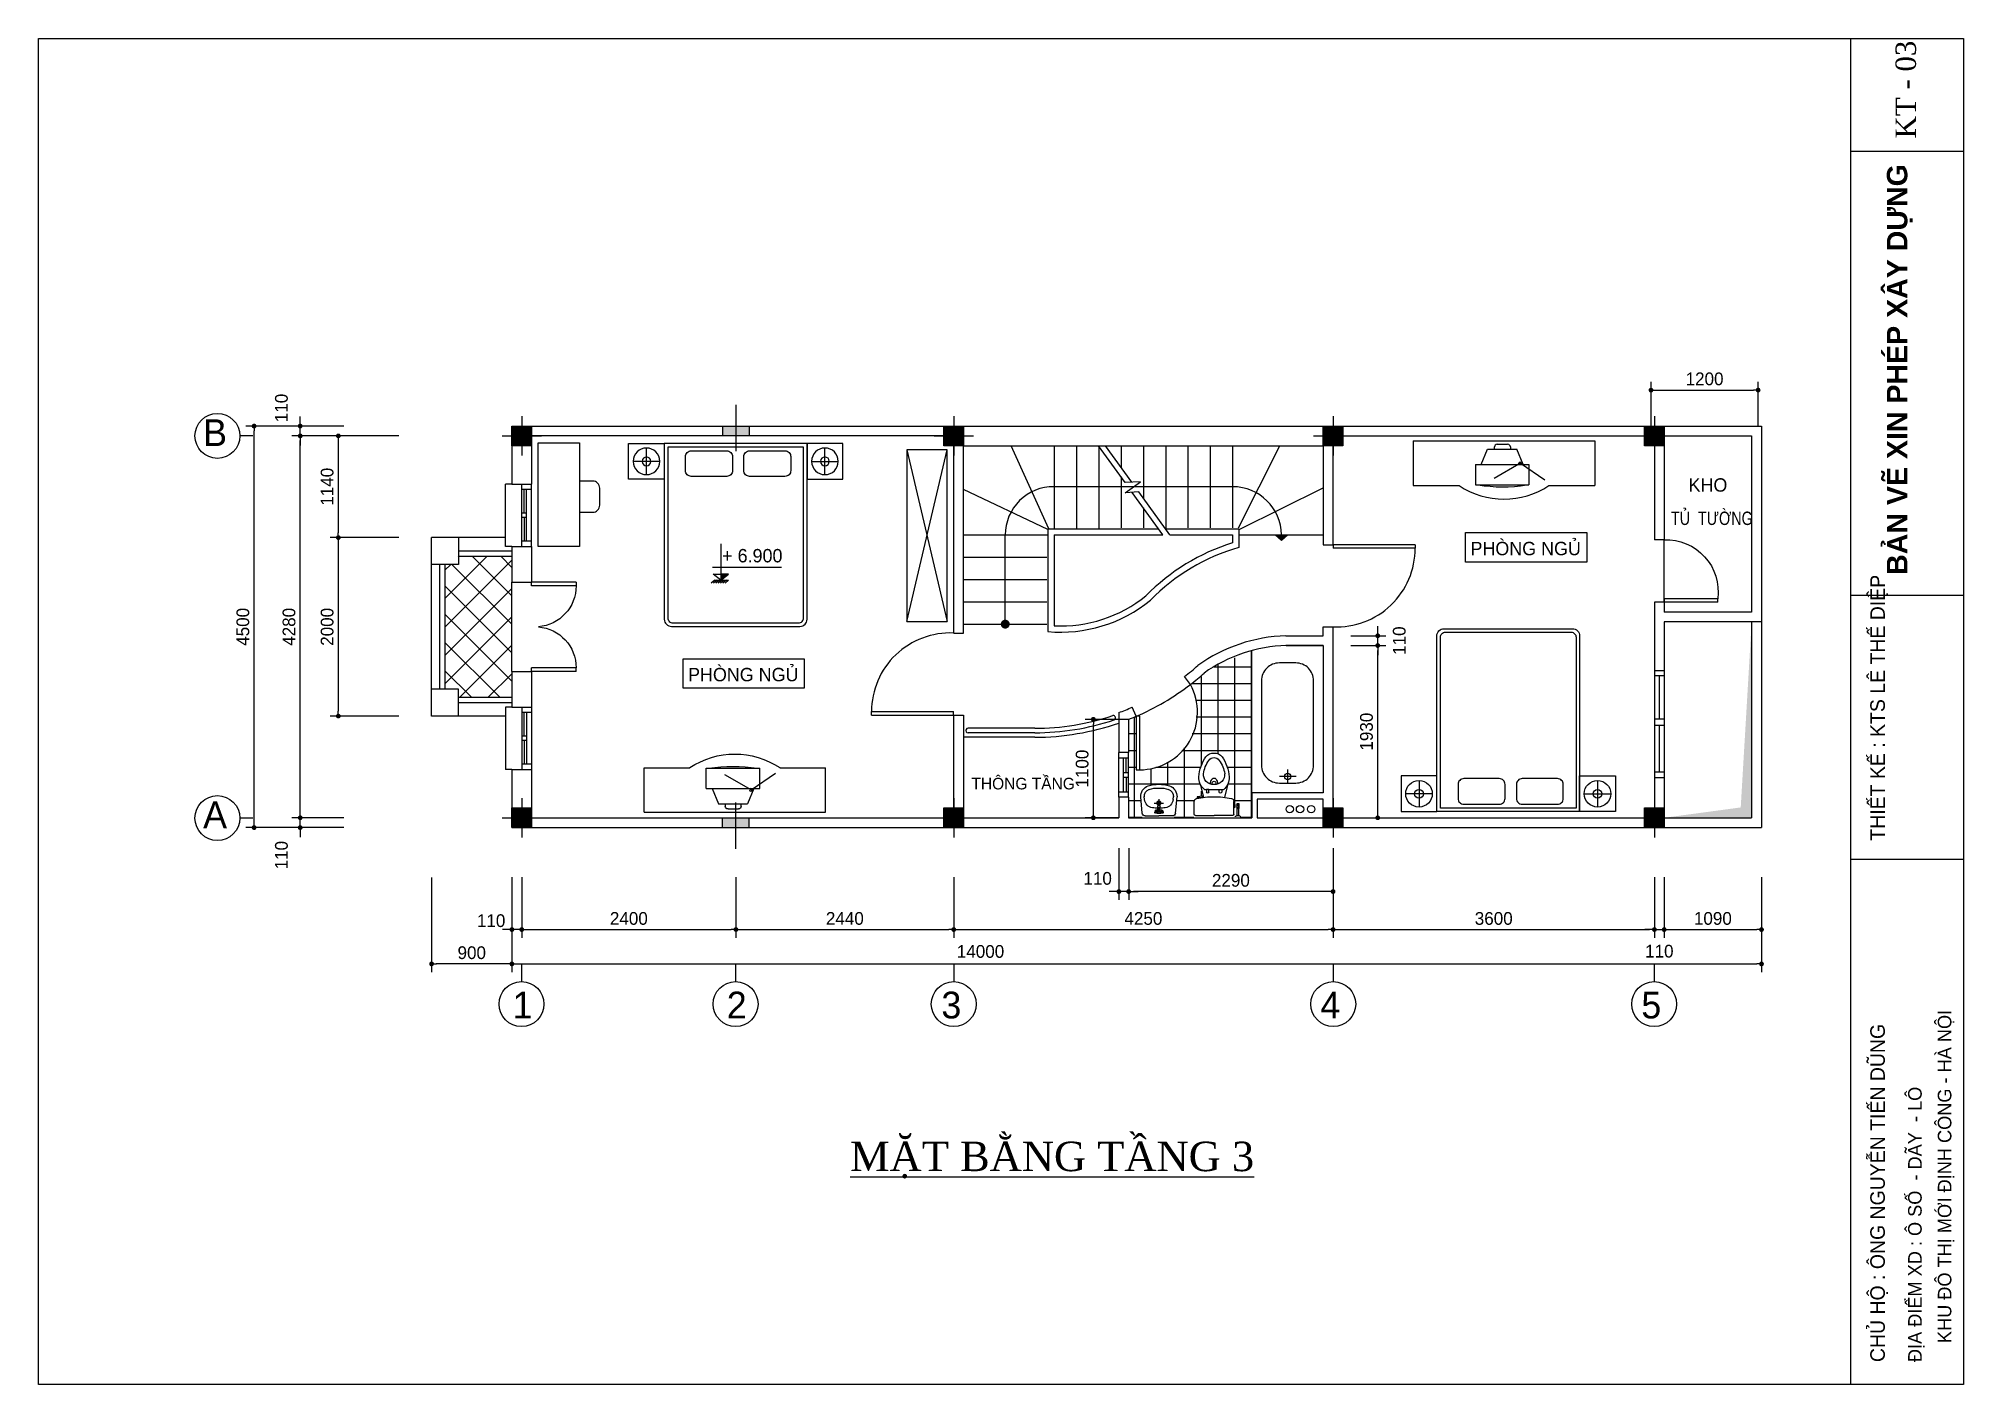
# Model space of a CAD drawing. Extents: x -13783 to 50918, y -8879 to 37156.
# Drawn here: x 7784 to 29351, y 6206 to 21290 of the extents above; entities that cross this region are included whole.
import ezdxf

# ---------------------------------------------------------------- set-up
doc = ezdxf.new("R2010")
doc.units = 0
doc.header["$LTSCALE"] = 600
doc.header["$MEASUREMENT"] = 0
doc.layers.get('0').update_dxf_attribs({"linetype": 'CONTINUOUS'})
doc.layers.get('Defpoints').update_dxf_attribs({"linetype": 'CONTINUOUS'})
for name, color, linetype in [('1', 1, 'CONTINUOUS'), ('3', 33, 'CONTINUOUS'), ('4', 4, 'CONTINUOUS'), ('9', 54, 'CONTINUOUS'), ('CAT', 7, 'CONTINUOUS'), ('COT', 2, 'CONTINUOUS'), ('D', 4, 'CONTINUOUS'), ('S', 53, 'CONTINUOUS'), ('THAY', 4, 'CONTINUOUS'), ('TUONG', 21, 'CONTINUOUS')]:
    doc.layers.add(name, color=color, linetype=linetype)
doc.styles.add('3', font='VHAVAN.ttf')
doc.styles.add('MATBANG-350', font='VHTIME.ttf', dxfattribs={"height": 350})
doc.styles.get("Standard").update_dxf_attribs({"font": 'VHARIAL.ttf'})
doc.styles.add('TT', font='VHAVAN.ttf')
doc.dimstyles.new('MB051', dxfattribs={"dimscale": 0.51, "dimtxt": 280, "dimasz": 105, "dimexe": 180, "dimexo": 0, "dimgap": 100, "dimtad": 1, "dimdec": 0, "dimzin": 0, "dimdsep": 46, "dimtxsty": 'TT', "dimblk1": 'DOT', "dimblk2": 'DOT', "dimsah": 1, "dimcen": 100, "dimdle": 60, "dimclrd": 251, "dimclre": 251, "dimclrt": 4, "dimadec": 0, "dimazin": 0, "dimtfac": 1, "dimtdec": 1, "dimtofl": 0, "dimtmove": 2, "dimatfit": 3, "dimldrblk": 'DOT', "dimfxl": 0, "dimtolj": 1, "dimtzin": 0, "dimarcsym": 0})

msp = doc.modelspace()

# ---------------------------------------------------------------- texts
at = {"color": 4, "style": 'MATBANG-350'}
msp.add_text('kt - 03', height=229.02, rotation=90, dxfattribs=at).set_placement((28818.4, 20170.7))
at = {"layer": '1', "color": 4, "style": '3'}
for s, height, p in [('thiÕt kÕ : kts lª thÕ diÖp', 162.988, (28469.8, 12300.4)), ('khu ®« thÞ míi ®Þnh c«ng - hµ néi', 152.123, (29215.1, 6669.9)), ('chñ hé : «ng nguyÔn tiÕn dòng', 162.988, (28469.8, 6457)), ('®Þa ®iÓm xd : « sè  - d·y  - l« ', 152.123, (28882.5, 6457))]:
    msp.add_text(s, height=height, rotation=90, dxfattribs=at).set_placement(p)
at = {"layer": '1', "color": 2, "insert": (16876.3, 8927.2), "char_height": 330, "attachment_point": 1}
msp.add_mtext('\\f.VnTimeH|b0|i0|c0|p34;\\LmÆt b»ng tÇng 3', dxfattribs=at)
at = {"layer": '9', "color": 4, "style": 'TT'}
for s, height, p in [('kho', 150, (26270.7, 16211.8)), ('+ 6.900', 150, (15444.2, 15419.4)), ('phßng ngñ', 150, (23827.2, 15499.4)), ('phßng ngñ', 150, (15061.3, 14086.7)), ('th«ng tÇng', 130, (18236, 12874.8))]:
    msp.add_text(s, height=height, dxfattribs=at).set_placement(p)
at = {"layer": '9', "color": 4, "style": 'TT', "width": 0.8}
msp.add_text('tñ  t\xadêng ', height=150, dxfattribs=at).set_placement((26073.5, 15838.1))
at = {"layer": '9', "color": 2, "style": 'TT'}
for s, p in [('1', (13096.3, 10308.3)), ('2', (15495.1, 10308.3)), ('3', (17899.8, 10308.3)), ('4', (22145.3, 10308.3)), ('5', (25741.6, 10308.3))]:
    msp.add_text(s, height=300, dxfattribs=at).set_placement(p)
at = {"layer": '9', "color": 2, "char_height": 300, "width": 149.66, "attachment_point": 1, "style": 'TT'}
for s, insert in [('b', (9628.4, 17022.7)), ('a', (9628.4, 12739.7))]:
    msp.add_mtext(s, dxfattribs=dict(at, insert=insert))
at = {"layer": 'TUONG', "color": 7, "insert": (28492.7, 17580.6), "char_height": 229.019, "attachment_point": 2, "rotation": 90, "style": 'MATBANG-350'}
msp.add_mtext('\\f.VnArialH|b1|i0|c0|p34;\\C4;b¶n vÏ xin phÐp x©y dùng', dxfattribs=at)

# ---------------------------------------------------------------- blocks, each defined once
blk = doc.blocks.new('_DOT')
at = {"color": 0, "linetype": 'ByBlock'}
blk.add_line((-0.5, 0), (-1, 0), dxfattribs=at)
at = {"color": 0, "linetype": 'ByBlock', "const_width": 0.5}
blk.add_lwpolyline([(-0.25, 0, 1), (0.25, 0, 1)], format="xyb", close=True, dxfattribs=at)
blk = doc.blocks.new('*D31')
at = {"color": 251, "linetype": 'ByBlock'}
for p, q in [((22288, 11890), (22288, 11212)), ((25888, 11890), (25888, 11212)), ((22341, 11304), (25834, 11304))]:
    blk.add_line(p, q, dxfattribs=at)
at = {"layer": 'Defpoints', "color": 0, "linetype": 'ByBlock'}
for p in [(22288, 11890), (25888, 11890), (25888, 11304)]:
    blk.add_point(p, dxfattribs=at)
at = {"color": 251, "linetype": 'ByBlock', "xscale": 53.55, "yscale": 53.55, "zscale": 53.55, "rotation": 180}
blk.add_blockref('_DOT', (22288, 11304), dxfattribs=at)
at = {"color": 251, "linetype": 'ByBlock', "xscale": 53.55, "yscale": 53.55, "zscale": 53.55}
blk.add_blockref('_DOT', (25888, 11304), dxfattribs=at)
at = {"color": 4, "linetype": 'ByBlock', "insert": (24088, 11428), "char_height": 142.8, "attachment_point": 5, "style": 'TT'}
blk.add_mtext('\\A1;3600', dxfattribs=at)
blk = doc.blocks.new('*D30')
at = {"color": 251, "linetype": 'ByBlock'}
for p, q in [((13088, 11890), (13088, 10827)), ((27088, 11890), (27088, 10827)), ((13141, 10919), (27034, 10919))]:
    blk.add_line(p, q, dxfattribs=at)
at = {"layer": 'Defpoints', "color": 0, "linetype": 'ByBlock'}
for p in [(13088, 11890), (27088, 11890), (27088, 10919)]:
    blk.add_point(p, dxfattribs=at)
at = {"color": 251, "linetype": 'ByBlock', "xscale": 53.55, "yscale": 53.55, "zscale": 53.55, "rotation": 180}
blk.add_blockref('_DOT', (13088, 10919), dxfattribs=at)
at = {"color": 251, "linetype": 'ByBlock', "xscale": 53.55, "yscale": 53.55, "zscale": 53.55}
blk.add_blockref('_DOT', (27088, 10919), dxfattribs=at)
at = {"color": 4, "linetype": 'ByBlock', "insert": (18338, 11058), "char_height": 142.8, "attachment_point": 5, "style": 'TT'}
blk.add_mtext('\\A1;14000', dxfattribs=at)
blk = doc.blocks.new('D92')
at = {"layer": 'D', "color": 4}
for p, q in [((0, 920), (0, 0)), ((0, 920), (40, 920)), ((40, 920), (40, 0)), ((0, 0), (40, 0))]:
    blk.add_line(p, q, dxfattribs=at)
at = {"layer": 'D', "color": 1}
blk.add_arc((40, 39), 881, 357.4539, 90, dxfattribs=at)
blk = doc.blocks.new('*D32')
at = {"color": 251, "linetype": 'ByBlock'}
for p, q in [((15598, 11890), (15598, 11212)), ((18038, 11890), (18038, 11212)), ((15651, 11304), (17984, 11304))]:
    blk.add_line(p, q, dxfattribs=at)
at = {"layer": 'Defpoints', "color": 0, "linetype": 'ByBlock'}
for p in [(15598, 11890), (18038, 11890), (18038, 11304)]:
    blk.add_point(p, dxfattribs=at)
at = {"color": 251, "linetype": 'ByBlock', "xscale": 53.55, "yscale": 53.55, "zscale": 53.55, "rotation": 180}
blk.add_blockref('_DOT', (15598, 11304), dxfattribs=at)
at = {"color": 251, "linetype": 'ByBlock', "xscale": 53.55, "yscale": 53.55, "zscale": 53.55}
blk.add_blockref('_DOT', (18038, 11304), dxfattribs=at)
at = {"color": 4, "linetype": 'ByBlock', "insert": (16818, 11428), "char_height": 142.8, "attachment_point": 5, "style": 'TT'}
blk.add_mtext('\\A1;2440', dxfattribs=at)
blk = doc.blocks.new('D10')
at = {"layer": 'D', "color": 4}
for p, q in [((-500, 1000), (0, 1000)), ((-500, 1000), (-500, 960)), ((-500, 960), (0, 960)), ((0, 960), (0, 1000)), ((-500, 40), (0, 40)), ((-500, 0), (-500, 40)), ((-500, 0), (0, 0)), ((0, 0), (0, 40))]:
    blk.add_line(p, q, dxfattribs=at)
for points in [[(0, 960), (0, 1000)], [(0, 0), (0, 40)]]:
    blk.add_lwpolyline(points, dxfattribs=at)
at = {"layer": 'D', "color": 1}
for centre, start, end in [((-38.4, 960), 180, 265.22811), ((-38.4, 40), 94.77189, 180)]:
    blk.add_arc(centre, 461.6, start, end, dxfattribs=at)
blk = doc.blocks.new('*D33')
at = {"color": 251, "linetype": 'ByBlock'}
for p, q in [((13198, 11890), (13198, 11212)), ((15598, 11890), (15598, 11212)), ((13251, 11304), (15544, 11304))]:
    blk.add_line(p, q, dxfattribs=at)
at = {"layer": 'Defpoints', "color": 0, "linetype": 'ByBlock'}
for p in [(13198, 11890), (15598, 11890), (15598, 11304)]:
    blk.add_point(p, dxfattribs=at)
at = {"color": 251, "linetype": 'ByBlock', "xscale": 53.55, "yscale": 53.55, "zscale": 53.55, "rotation": 180}
blk.add_blockref('_DOT', (13198, 11304), dxfattribs=at)
at = {"color": 251, "linetype": 'ByBlock', "xscale": 53.55, "yscale": 53.55, "zscale": 53.55}
blk.add_blockref('_DOT', (15598, 11304), dxfattribs=at)
at = {"color": 4, "linetype": 'ByBlock', "insert": (14398, 11428), "char_height": 142.8, "attachment_point": 5, "style": 'TT'}
blk.add_mtext('\\A1;2400', dxfattribs=at)
blk = doc.blocks.new('S700')
at = {"layer": '3'}
for p, q in [((700, 110), (0, 110)), ((700, 0), (0, 0)), ((325, 55), (325, 110)), ((375, 55), (375, 110))]:
    blk.add_line(p, q, dxfattribs=at)
at = {"layer": '3', "linetype": 'Continuous'}
for p, q in [((60, 0), (60, 110)), ((640, 55), (60, 55)), ((640, 0), (640, 110))]:
    blk.add_line(p, q, dxfattribs=at)
at = {"layer": '3', "color": 8, "linetype": 'Continuous'}
for p, q in [((325, 82.5), (60, 82.5)), ((375, 82.5), (640, 82.5))]:
    blk.add_line(p, q, dxfattribs=at)
blk = doc.blocks.new('*D35')
at = {"color": 251, "linetype": 'ByBlock'}
for p, q in [((13088, 11780), (13088, 11212)), ((13198, 11780), (13198, 11212)), ((13034, 11304), (12981, 11304)), ((13198, 11304), (13088, 11304)), ((13251, 11304), (13305, 11304))]:
    blk.add_line(p, q, dxfattribs=at)
at = {"layer": 'Defpoints', "color": 0, "linetype": 'ByBlock'}
for p in [(13088, 11780), (13198, 11780), (13088, 11304)]:
    blk.add_point(p, dxfattribs=at)
at = {"color": 251, "linetype": 'ByBlock', "xscale": 53.55, "yscale": 53.55, "zscale": 53.55}
blk.add_blockref('_DOT', (13088, 11304), dxfattribs=at)
at = {"color": 251, "linetype": 'ByBlock', "xscale": 53.55, "yscale": 53.55, "zscale": 53.55, "rotation": 180}
blk.add_blockref('_DOT', (13198, 11304), dxfattribs=at)
at = {"color": 4, "linetype": 'ByBlock', "insert": (12855, 11403), "char_height": 142.8, "attachment_point": 5, "style": 'TT'}
blk.add_mtext('\\A1;110', dxfattribs=at)
blk = doc.blocks.new('*D36')
at = {"color": 251, "linetype": 'ByBlock'}
for p, q in [((12188, 11888), (12188, 10827)), ((13088, 11888), (13088, 10827)), ((13034, 10919), (12241, 10919))]:
    blk.add_line(p, q, dxfattribs=at)
at = {"layer": 'Defpoints', "color": 0, "linetype": 'ByBlock'}
for p in [(12188, 11888), (13088, 11888), (12188, 10919)]:
    blk.add_point(p, dxfattribs=at)
at = {"color": 251, "linetype": 'ByBlock', "xscale": 53.55, "yscale": 53.55, "zscale": 53.55, "rotation": 180}
blk.add_blockref('_DOT', (12188, 10919), dxfattribs=at)
at = {"color": 251, "linetype": 'ByBlock', "xscale": 53.55, "yscale": 53.55, "zscale": 53.55}
blk.add_blockref('_DOT', (13088, 10919), dxfattribs=at)
at = {"color": 4, "linetype": 'ByBlock', "insert": (12638, 11044), "char_height": 142.8, "attachment_point": 5, "style": 'TT'}
blk.add_mtext('\\A1;900', dxfattribs=at)
blk = doc.blocks.new('COT')
at = {"layer": '1'}
h = blk.add_hatch(color=256, dxfattribs=at)
h.paths.add_polyline_path([(0, 0), (110, 0), (110, 110), (0, 110)])
h.paths.add_polyline_path([(0, 0), (0, 110), (-110, 110), (-110, 0)])
h.paths.add_polyline_path([(0, 0), (-110, 0), (-110, -110), (0, -110)])
h.paths.add_polyline_path([(0, 0), (0, -110), (110, -110), (110, 0)])
for p, q in [((0, -220), (0, 220)), ((-220, 0), (220, 0))]:
    blk.add_line(p, q, dxfattribs=at)
blk.add_lwpolyline([(-110, -110), (110, -110), (110, 110), (-110, 110)], close=True, dxfattribs=at)
blk = doc.blocks.new('TV')
at = {"layer": '1', "color": 44}
for p, q in [((-697, 266), (1337, 266)), ((-697, 266), (-697, -234)), ((244, 228), (361, 228)), ((1337, 266), (1337, -234)), ((0, 0), (600, 0)), ((0, 0), (0, -228)), ((65, 0), (137, 173)), ((137, 173), (463, 173)), ((504, 15), (210, -155)), ((214, 173), (214, 198)), ((391, 198), (391, 173)), ((535, 0), (463, 173)), ((504, 15), (776, -172)), ((600, 0), (600, -228)), ((-697, -234), (-184, -234)), ((0, -228), (600, -228)), ((824, -234), (1337, -234))]:
    blk.add_line(p, q, dxfattribs=at)
blk.add_circle((500, 14), 15.5, dxfattribs=at)
for centre, radius, start, end in [((244, 198), 30, 90, 180), ((361, 198), 30, 0, 90), ((320, 521), 908, 236.2754, 303.7246), ((304, 1505), 1754, 261.0106, 278.7577)]:
    blk.add_arc(centre, radius, start, end, dxfattribs=at)
blk = doc.blocks.new('GUONG2')
at = {"color": 44}
for p, q in [((975, 1877), (975, 2174)), ((826, 2026), (1124, 2026)), ((826, 26), (1124, 26)), ((975, 174), (975, -123))]:
    blk.add_line(p, q, dxfattribs=at)
for points in [[(1175, 1826), (775, 1826), (775, 2226), (1175, 2226)], [(1175, 226), (775, 226), (775, -174), (1175, -174)]]:
    blk.add_lwpolyline(points, close=True, dxfattribs=at)
for points in [[(-795, 1826), (1175, 1826), (1175, 226), (-795, 226, -0.414214), (-875, 306), (-875, 1746, -0.414214)], [(-780, 1786), (1135, 1786), (1135, 266), (-780, 266, -0.414214), (-835, 321), (-835, 1731, -0.414214)], [(806, 1578), (806, 1182, 0.414214), (871, 1117), (1028, 1117, 0.414214), (1093, 1182), (1093, 1578, 0.414214), (1028, 1643), (871, 1643, 0.414214)], [(806, 925), (806, 528, 0.414214), (871, 463), (1028, 463, 0.414214), (1093, 528), (1093, 925, 0.414214), (1028, 990), (871, 990, 0.414214)]]:
    blk.add_lwpolyline(points, format="xyb", close=True, dxfattribs=at)
for centre, radius in [((975, 2026), 149), ((975, 2026), 48.7), ((975, 26), 149), ((975, 26), 48.7)]:
    blk.add_circle(centre, radius, dxfattribs=at)
blk = doc.blocks.new('*D34')
at = {"color": 251, "linetype": 'ByBlock'}
for p, q in [((18038, 11890), (18038, 11212)), ((22288, 11890), (22288, 11212)), ((18091, 11304), (22234, 11304))]:
    blk.add_line(p, q, dxfattribs=at)
at = {"layer": 'Defpoints', "color": 0, "linetype": 'ByBlock'}
for p in [(18038, 11890), (22288, 11890), (22288, 11304)]:
    blk.add_point(p, dxfattribs=at)
at = {"color": 251, "linetype": 'ByBlock', "xscale": 53.55, "yscale": 53.55, "zscale": 53.55, "rotation": 180}
blk.add_blockref('_DOT', (18038, 11304), dxfattribs=at)
at = {"color": 251, "linetype": 'ByBlock', "xscale": 53.55, "yscale": 53.55, "zscale": 53.55}
blk.add_blockref('_DOT', (22288, 11304), dxfattribs=at)
at = {"color": 4, "linetype": 'ByBlock', "insert": (20163, 11428), "char_height": 142.8, "attachment_point": 5, "style": 'TT'}
blk.add_mtext('\\A1;4250', dxfattribs=at)
blk = doc.blocks.new('LAVABO1')
at = {"layer": '1', "color": 4}
for p, q in [((-154, 139), (-154, 0)), ((-154, -139), (-154, 0)), ((-124, 169), (40, 185)), ((13, 145), (44, 148)), ((-124, -169), (40, -185)), ((13, -145), (44, -148))]:
    blk.add_line(p, q, dxfattribs=at)
at = {"layer": '1', "color": 9}
for p, q in [((-99, 38), (-116, 43)), ((-105, 6), (-69, 6)), ((-101, 10), (-52, 13)), ((-94, 32), (-94, 11)), ((18, 0), (-44, 0)), ((-22, -48), (-22, 46)), ((-99, -37), (-116, -42)), ((-105, -6), (-69, -6)), ((-101, -11), (-52, -11)), ((-94, -11), (-94, -31))]:
    blk.add_line(p, q, dxfattribs=at)
for centre, radius in [((-112, 28), 5.92), ((-21, 0), 20.5), ((-21, 0), 9.23), ((-112, -26), 5.92)]:
    blk.add_circle(centre, radius, dxfattribs=at)
at = {"layer": '1', "color": 4}
for centre, radius, start, end in [((-124, 139), 29.9, 90, 180), ((393, 0), 468, 172.0553, 178.57), ((22, 52), 93.5, 95.6718, 172.0553), ((45, 70), 115, 19.6018, 92.554), ((45, 70), 77.6, 19.6018, 92.554), ((-149, 11), 280, 358.0465, 17.937), ((-149, 11), 318, 358.0465, 17.937), ((-149, -11), 318, 342.063, 1.9535), ((-124, -139), 29.9, 180, 270), ((393, 0), 468, 181.3773, 187.9447), ((22, -52), 93.5, 187.9447, 264.3282), ((45, -70), 115, 267.446, 340.3982), ((45, -70), 77.6, 267.446, 340.3982), ((-149, -11), 280, 342.063, 1.9535)]:
    blk.add_arc(centre, radius, start, end, dxfattribs=at)
at = {"layer": '1', "color": 9}
for centre, radius, start, end in [((92, 1), 220, 170.4498, 189.5502), ((-118, 36), 7.48, 73.8628, 170.4498), ((-110, 0), 13.8, 27.3515, 334.5788), ((-105, 0), 6.16, 96.5252, 263.4748), ((-100, 32), 5.99, 0, 73.8628), ((-70, 0), 6.16, 276.5252, 83.4748), ((-57, 1), 12.8, 289.7044, 70.2956), ((-118, -35), 7.48, 189.5502, 286.1372), ((-100, -31), 5.99, 286.1372, 0)]:
    blk.add_arc(centre, radius, start, end, dxfattribs=at)
blk = doc.blocks.new('S500')
at = {"layer": '3'}
for p, q in [((0, 500), (0, 0)), ((110, 500), (110, 0)), ((55, 275), (110, 275)), ((55, 225), (110, 225))]:
    blk.add_line(p, q, dxfattribs=at)
at = {"layer": '3', "linetype": 'Continuous'}
for p, q in [((0, 440), (110, 440)), ((55, 440), (55, 60)), ((0, 60), (110, 60))]:
    blk.add_line(p, q, dxfattribs=at)
at = {"layer": '3', "color": 8, "linetype": 'Continuous'}
for p, q in [((82.5, 275), (82.5, 440)), ((82.5, 225), (82.5, 60))]:
    blk.add_line(p, q, dxfattribs=at)
blk = doc.blocks.new('XIBET1')
at = {"layer": '1', "color": 4}
for p, q in [((-214, 334), (-214, 190)), ((-199, 349), (8, 349)), ((216, 349), (8, 349)), ((230, 334), (230, 190)), ((-146, -4), (-109, 144)), ((162, -4), (125, 144))]:
    blk.add_line(p, q, dxfattribs=at)
at = {"layer": '1'}
for p, q in [((230, 261), (232, 261)), ((232, 221), (230, 221))]:
    blk.add_line(p, q, dxfattribs=at)
at = {"layer": '1', "color": 8}
for p, q in [((238, 255), (238, 227)), ((273, 253), (238, 252)), ((273, 234), (238, 233)), ((247, 362), (247, 364)), ((295, 351), (258, 351)), ((264, 271), (290, 271)), ((264, 253), (264, 271)), ((264, 267), (290, 267)), ((264, 218), (264, 234)), ((290, 222), (264, 222)), ((290, 218), (264, 218)), ((267, 351), (267, 271)), ((287, 351), (287, 271)), ((290, 271), (290, 218)), ((306, 364), (306, 362)), ((-181, 139), (-179, 151)), ((-121, 130), (-181, 139)), ((-179, 151), (-120, 143)), ((-175, 151), (-174, 154)), ((-161, 149), (-160, 151)), ((-158, 136), (-156, 148)), ((-120, 143), (-121, 131)), ((-120, 143), (-121, 130)), ((-78, 60), (-96, 60)), ((-78, 58), (-78, 87)), ((-49, 58), (-78, 58)), ((-49, 87), (-49, 58)), ((65, 60), (-49, 60)), ((65, 87), (65, 58)), ((65, 58), (95, 58)), ((95, 58), (95, 87)), ((112, 60), (95, 60))]:
    blk.add_line(p, q, dxfattribs=at)
at = {"layer": '1', "color": 4}
for centre, radius, start, end in [((-199, 334), 14.6, 90, 180), ((216, 334), 14.6, 0, 90), ((-178, 191), 35.8, 181.8798, 255.4377), ((-8, 996), 858, 257.9368, 271.0702), ((17, -79), 179, 128.8829, 182.1511), ((0, -111), 111, 85.7999, 184.6028), ((24, 996), 858, 268.9298, 282.0632), ((0, -79), 179, 357.8489, 51.1171), ((195, 191), 35.8, 284.5623, 358.1202), ((302, -48), 466, 184.6374, 214.4478), ((211, -78), 324, 187.4042, 216.4205), ((16, -111), 111, 355.3972, 94.2001), ((-194, -78), 324, 323.5795, 352.5958), ((-286, -48), 466, 325.5522, 355.3626), ((-1, -249), 102, 217.3914, 275.0553), ((8, -233), 68.9, 212.4421, 327.5579), ((17, -249), 102, 264.9447, 322.6086)]:
    blk.add_arc(centre, radius, start, end, dxfattribs=at)
at = {"layer": '1', "color": 8}
for centre, radius, start, end in [((232, 255), 6.07, 0, 90), ((232, 227), 6.07, 270, 0), ((258, 362), 10.8, 180, 270), ((273, 244), 13.5, 226.8143, 133.1857), ((273, 244), 9.45, 270, 90), ((295, 362), 10.8, 270, 0), ((-167, 151), 16.7, 227.4685, 296.0137), ((-64, 81), 15.8, 21.291, 158.709), ((80, 81), 15.8, 21.291, 158.709), ((57, -5), 90.4, 180.1343, 219.8111), ((8, -15), 21, 135.8467, 44.1533), ((6, -48), 23.6, 219.8111, 274.9288), ((10, -48), 23.6, 265.0712, 320.1889), ((-41, -5), 90.4, 320.1889, 359.8657)]:
    blk.add_arc(centre, radius, start, end, dxfattribs=at)
blk = doc.blocks.new('SD12')
at = {"layer": 'S'}
for p, q in [((0, 0), (1200, 0)), ((1140, -110), (1140, 0)), ((0, -110), (1200, -110)), ((60, -110), (60, 0)), ((60, -55), (421, -55)), ((60, -55), (546, -55)), ((546, -110), (546, 0)), ((615, -110), (615, 0)), ((615, -55), (1140, -55))]:
    blk.add_line(p, q, dxfattribs=at)
blk = doc.blocks.new('*D38')
at = {"color": 251, "linetype": 'ByBlock'}
for p, q in [((25998, 11890), (25998, 11212)), ((27088, 11890), (27088, 11212)), ((26051, 11304), (27034, 11304))]:
    blk.add_line(p, q, dxfattribs=at)
at = {"layer": 'Defpoints', "color": 0, "linetype": 'ByBlock'}
for p in [(25998, 11890), (27088, 11890), (27088, 11304)]:
    blk.add_point(p, dxfattribs=at)
at = {"color": 251, "linetype": 'ByBlock', "xscale": 53.55, "yscale": 53.55, "zscale": 53.55, "rotation": 180}
blk.add_blockref('_DOT', (25998, 11304), dxfattribs=at)
at = {"color": 251, "linetype": 'ByBlock', "xscale": 53.55, "yscale": 53.55, "zscale": 53.55}
blk.add_blockref('_DOT', (27088, 11304), dxfattribs=at)
at = {"color": 4, "linetype": 'ByBlock', "insert": (26543, 11428), "char_height": 142.8, "attachment_point": 5, "style": 'TT'}
blk.add_mtext('\\A1;1090', dxfattribs=at)
blk = doc.blocks.new('*D37')
at = {"color": 251, "linetype": 'ByBlock'}
for p, q in [((25888, 11890), (25888, 11212)), ((25998, 11890), (25998, 11212)), ((25834, 11304), (25781, 11304)), ((25888, 11304), (25998, 11304)), ((26051, 11304), (26105, 11304))]:
    blk.add_line(p, q, dxfattribs=at)
at = {"layer": 'Defpoints', "color": 0, "linetype": 'ByBlock'}
for p in [(25888, 11890), (25998, 11890), (25998, 11304)]:
    blk.add_point(p, dxfattribs=at)
at = {"color": 251, "linetype": 'ByBlock', "xscale": 53.55, "yscale": 53.55, "zscale": 53.55}
blk.add_blockref('_DOT', (25888, 11304), dxfattribs=at)
at = {"color": 251, "linetype": 'ByBlock', "xscale": 53.55, "yscale": 53.55, "zscale": 53.55, "rotation": 180}
blk.add_blockref('_DOT', (25998, 11304), dxfattribs=at)
at = {"color": 4, "linetype": 'ByBlock', "insert": (25943, 11061), "char_height": 142.8, "attachment_point": 5, "style": 'TT'}
blk.add_mtext('\\A1;110', dxfattribs=at)
blk = doc.blocks.new('D70')
at = {"layer": 'D', "color": 4}
for p, q in [((0, 600), (0, 0)), ((0, 600), (40, 600)), ((40, 600), (40, 0)), ((40, 0), (0, 0)), ((0, 0), (40, 0))]:
    blk.add_line(p, q, dxfattribs=at)
at = {"layer": 'D', "color": 1}
blk.add_lwpolyline([(40, 0), (700, 0)], dxfattribs=at)
blk.add_arc((118, 22), 583, 357.8054, 97.6472, dxfattribs=at)
blk = doc.blocks.new('*D69')
at = {"color": 251, "linetype": 'ByBlock'}
for p, q in [((22488, 14487), (22880, 14487)), ((22788, 12611), (22788, 14433)), ((22488, 12557), (22880, 12557))]:
    blk.add_line(p, q, dxfattribs=at)
at = {"layer": 'Defpoints', "color": 0, "linetype": 'ByBlock'}
for p in [(22488, 14487), (22788, 14487), (22488, 12557)]:
    blk.add_point(p, dxfattribs=at)
at = {"color": 251, "linetype": 'ByBlock', "xscale": 53.55, "yscale": 53.55, "zscale": 53.55}
for p, rotation in [((22788, 14487), 90), ((22788, 12557), 270)]:
    blk.add_blockref('_DOT', p, dxfattribs=dict(at, rotation=rotation))
at = {"color": 4, "linetype": 'ByBlock', "insert": (22663, 13522), "char_height": 142.8, "attachment_point": 5, "rotation": 90, "style": 'TT'}
blk.add_mtext('\\A1;1930', dxfattribs=at)
blk = doc.blocks.new('*D70')
at = {"color": 251, "linetype": 'ByBlock'}
for p, q in [((22788, 14651), (22788, 14704)), ((22488, 14597), (22880, 14597)), ((22488, 14487), (22880, 14487)), ((22788, 14487), (22788, 14597)), ((22788, 14433), (22788, 14380))]:
    blk.add_line(p, q, dxfattribs=at)
at = {"layer": 'Defpoints', "color": 0, "linetype": 'ByBlock'}
for p in [(22488, 14597), (22488, 14487), (22788, 14597)]:
    blk.add_point(p, dxfattribs=at)
at = {"color": 251, "linetype": 'ByBlock', "xscale": 53.55, "yscale": 53.55, "zscale": 53.55}
for p, rotation in [((22788, 14597), 270), ((22788, 14487), 90)]:
    blk.add_blockref('_DOT', p, dxfattribs=dict(at, rotation=rotation))
at = {"color": 4, "linetype": 'ByBlock', "insert": (23030, 14542), "char_height": 142.8, "attachment_point": 5, "rotation": 90, "style": 'TT'}
blk.add_mtext('\\A1;110', dxfattribs=at)
blk = doc.blocks.new('*D93')
at = {"color": 251, "linetype": 'ByBlock'}
for p, q in [((19888, 12216), (19888, 11638)), ((19998, 12216), (19998, 11638)), ((19834, 11730), (19781, 11730)), ((19998, 11730), (19888, 11730)), ((20051, 11730), (20105, 11730))]:
    blk.add_line(p, q, dxfattribs=at)
at = {"layer": 'Defpoints', "color": 0, "linetype": 'ByBlock'}
for p in [(19888, 12216), (19998, 12216), (19888, 11730)]:
    blk.add_point(p, dxfattribs=at)
at = {"color": 251, "linetype": 'ByBlock', "xscale": 53.55, "yscale": 53.55, "zscale": 53.55}
blk.add_blockref('_DOT', (19888, 11730), dxfattribs=at)
at = {"color": 251, "linetype": 'ByBlock', "xscale": 53.55, "yscale": 53.55, "zscale": 53.55, "rotation": 180}
blk.add_blockref('_DOT', (19998, 11730), dxfattribs=at)
at = {"color": 4, "linetype": 'ByBlock', "insert": (19650, 11877), "char_height": 142.8, "attachment_point": 5, "style": 'TT'}
blk.add_mtext('\\A1;110', dxfattribs=at)
blk = doc.blocks.new('*D92')
at = {"color": 251, "linetype": 'ByBlock'}
for p, q in [((19998, 12216), (19998, 11638)), ((22288, 12216), (22288, 11638)), ((22234, 11730), (20051, 11730))]:
    blk.add_line(p, q, dxfattribs=at)
at = {"layer": 'Defpoints', "color": 0, "linetype": 'ByBlock'}
for p in [(19998, 12216), (22288, 12216), (19998, 11730)]:
    blk.add_point(p, dxfattribs=at)
at = {"color": 251, "linetype": 'ByBlock', "xscale": 53.55, "yscale": 53.55, "zscale": 53.55, "rotation": 180}
blk.add_blockref('_DOT', (19998, 11730), dxfattribs=at)
at = {"color": 251, "linetype": 'ByBlock', "xscale": 53.55, "yscale": 53.55, "zscale": 53.55}
blk.add_blockref('_DOT', (22288, 11730), dxfattribs=at)
at = {"color": 4, "linetype": 'ByBlock', "insert": (21143, 11855), "char_height": 142.8, "attachment_point": 5, "style": 'TT'}
blk.add_mtext('\\A1;2290', dxfattribs=at)
blk = doc.blocks.new('*D96')
at = {"color": 251, "linetype": 'ByBlock'}
for p, q in [((25850, 16947), (25850, 17442)), ((25904, 17350), (26997, 17350)), ((27050, 16947), (27050, 17442))]:
    blk.add_line(p, q, dxfattribs=at)
at = {"layer": 'Defpoints', "color": 0, "linetype": 'ByBlock'}
for p in [(27050, 17350), (25850, 16947), (27050, 16947)]:
    blk.add_point(p, dxfattribs=at)
at = {"color": 251, "linetype": 'ByBlock', "xscale": 53.55, "yscale": 53.55, "zscale": 53.55, "rotation": 180}
blk.add_blockref('_DOT', (25850, 17350), dxfattribs=at)
at = {"color": 251, "linetype": 'ByBlock', "xscale": 53.55, "yscale": 53.55, "zscale": 53.55}
blk.add_blockref('_DOT', (27050, 17350), dxfattribs=at)
at = {"color": 4, "linetype": 'ByBlock', "insert": (26450, 17475), "char_height": 142.8, "attachment_point": 5, "style": 'TT'}
blk.add_mtext('\\A1;1200', dxfattribs=at)
blk = doc.blocks.new('*D97')
at = {"color": 251, "linetype": 'ByBlock'}
for p, q in [((19997, 13660), (19510, 13660)), ((19602, 12611), (19602, 13606)), ((19887, 12557), (19510, 12557))]:
    blk.add_line(p, q, dxfattribs=at)
at = {"layer": 'Defpoints', "color": 0, "linetype": 'ByBlock'}
for p in [(19602, 13660), (19997, 13660), (19887, 12557)]:
    blk.add_point(p, dxfattribs=at)
at = {"color": 251, "linetype": 'ByBlock', "xscale": 53.55, "yscale": 53.55, "zscale": 53.55}
for p, rotation in [((19602, 13660), 90), ((19602, 12557), 270)]:
    blk.add_blockref('_DOT', p, dxfattribs=dict(at, rotation=rotation))
at = {"color": 4, "linetype": 'ByBlock', "insert": (19477, 13108), "char_height": 142.8, "attachment_point": 5, "rotation": 90, "style": 'TT'}
blk.add_mtext('\\A1;1100', dxfattribs=at)
blk = doc.blocks.new('*D104')
at = {"color": 251, "linetype": 'ByBlock'}
for p, q in [((11206, 1752), (10624, 1752)), ((10716, -2474), (10716, 1699)), ((11206, -2528), (10624, -2528))]:
    blk.add_line(p, q, dxfattribs=at)
at = {"layer": 'Defpoints', "color": 0, "linetype": 'ByBlock'}
for p in [(10716, 1752), (11206, 1752), (11206, -2528)]:
    blk.add_point(p, dxfattribs=at)
at = {"color": 251, "linetype": 'ByBlock', "xscale": 53.55, "yscale": 53.55, "zscale": 53.55}
for p, rotation in [((10716, 1752), 90), ((10716, -2528), 270)]:
    blk.add_blockref('_DOT', p, dxfattribs=dict(at, rotation=rotation))
at = {"color": 4, "linetype": 'ByBlock', "insert": (10591, -388), "char_height": 142.8, "attachment_point": 5, "rotation": 90, "style": 'TT'}
blk.add_mtext('\\A1;4280', dxfattribs=at)
blk = doc.blocks.new('*D105')
at = {"color": 251, "linetype": 'ByBlock'}
for p, q in [((11206, 1862), (10107, 1862)), ((10199, -2584), (10199, 1809)), ((11206, -2638), (10107, -2638))]:
    blk.add_line(p, q, dxfattribs=at)
at = {"layer": 'Defpoints', "color": 0, "linetype": 'ByBlock'}
for p in [(10199, 1862), (11206, 1862), (11206, -2638)]:
    blk.add_point(p, dxfattribs=at)
at = {"color": 251, "linetype": 'ByBlock', "xscale": 53.55, "yscale": 53.55, "zscale": 53.55}
for p, rotation in [((10199, 1862), 90), ((10199, -2638), 270)]:
    blk.add_blockref('_DOT', p, dxfattribs=dict(at, rotation=rotation))
at = {"color": 4, "linetype": 'ByBlock', "insert": (10074, -388), "char_height": 142.8, "attachment_point": 5, "rotation": 90, "style": 'TT'}
blk.add_mtext('\\A1;4500', dxfattribs=at)
blk = doc.blocks.new('*D106')
at = {"color": 251, "linetype": 'ByBlock'}
for p, q in [((11206, -2528), (10624, -2528)), ((10716, -2474), (10716, -2421)), ((10716, -2638), (10716, -2528)), ((11206, -2638), (10624, -2638)), ((10716, -2691), (10716, -2745))]:
    blk.add_line(p, q, dxfattribs=at)
at = {"layer": 'Defpoints', "color": 0, "linetype": 'ByBlock'}
for p in [(10716, -2528), (11206, -2528), (11206, -2638)]:
    blk.add_point(p, dxfattribs=at)
at = {"color": 251, "linetype": 'ByBlock', "xscale": 53.55, "yscale": 53.55, "zscale": 53.55}
for p, rotation in [((10716, -2528), 270), ((10716, -2638), 90)]:
    blk.add_blockref('_DOT', p, dxfattribs=dict(at, rotation=rotation))
at = {"color": 4, "linetype": 'ByBlock', "insert": (10506, -2947), "char_height": 142.8, "attachment_point": 5, "rotation": 90, "style": 'TT'}
blk.add_mtext('\\A1;110', dxfattribs=at)
blk = doc.blocks.new('*D108')
at = {"color": 251, "linetype": 'ByBlock'}
for p, q in [((11820, 1752), (11052, 1752)), ((11143, 1699), (11143, 666)), ((11820, 612), (11052, 612))]:
    blk.add_line(p, q, dxfattribs=at)
at = {"layer": 'Defpoints', "color": 0, "linetype": 'ByBlock'}
for p in [(11820, 1752), (11143, 612), (11820, 612)]:
    blk.add_point(p, dxfattribs=at)
at = {"color": 251, "linetype": 'ByBlock', "xscale": 53.55, "yscale": 53.55, "zscale": 53.55}
for p, rotation in [((11143, 1752), 90), ((11143, 612), 270)]:
    blk.add_blockref('_DOT', p, dxfattribs=dict(at, rotation=rotation))
at = {"color": 4, "linetype": 'ByBlock', "insert": (11018, 1182), "char_height": 142.8, "attachment_point": 5, "rotation": 90, "style": 'TT'}
blk.add_mtext('\\A1;1140', dxfattribs=at)
blk = doc.blocks.new('*D109')
at = {"color": 251, "linetype": 'ByBlock'}
for p, q in [((11143, 559), (11143, -1334)), ((11820, -1388), (11052, -1388))]:
    blk.add_line(p, q, dxfattribs=at)
at = {"layer": 'Defpoints', "color": 0, "linetype": 'ByBlock'}
for p in [(11820, 612), (11143, -1388), (11820, -1388)]:
    blk.add_point(p, dxfattribs=at)
at = {"color": 251, "linetype": 'ByBlock', "xscale": 53.55, "yscale": 53.55, "zscale": 53.55}
for p, rotation in [((11143, 612), 90), ((11143, -1388), 270)]:
    blk.add_blockref('_DOT', p, dxfattribs=dict(at, rotation=rotation))
at = {"color": 4, "linetype": 'ByBlock', "insert": (11018, -388), "char_height": 142.8, "attachment_point": 5, "rotation": 90, "style": 'TT'}
blk.add_mtext('\\A1;2000', dxfattribs=at)
blk = doc.blocks.new('*D107')
at = {"color": 251, "linetype": 'ByBlock'}
for p, q in [((10716, 1916), (10716, 1969)), ((11206, 1862), (10624, 1862)), ((11206, 1752), (10624, 1752)), ((10716, 1752), (10716, 1862)), ((10716, 1699), (10716, 1645))]:
    blk.add_line(p, q, dxfattribs=at)
at = {"layer": 'Defpoints', "color": 0, "linetype": 'ByBlock'}
for p in [(10716, 1862), (11206, 1862), (11206, 1752)]:
    blk.add_point(p, dxfattribs=at)
at = {"color": 251, "linetype": 'ByBlock', "xscale": 53.55, "yscale": 53.55, "zscale": 53.55}
for p, rotation in [((10716, 1862), 270), ((10716, 1752), 90)]:
    blk.add_blockref('_DOT', p, dxfattribs=dict(at, rotation=rotation))
at = {"color": 4, "linetype": 'ByBlock', "insert": (10506, 2065), "char_height": 142.8, "attachment_point": 5, "rotation": 90, "style": 'TT'}
blk.add_mtext('\\A1;110', dxfattribs=at)

# ---------------------------------------------------------------- dimensions: what is measured, and where the dimension line sits
at = {"layer": '4'}
dim = msp.add_linear_dim(base=(27087.6, 10918.7), p1=(13087.6, 11889.7), p2=(27087.6, 11889.7), dimstyle='MB051', dxfattribs=at)
dim.commit()
dim.dimension.update_dxf_attribs({"geometry": '*D30', "text_midpoint": (18338.1, 11058.1), "dimtype": 160})
for base, p1, p2, picture, middle in [((15597.6, 11303.6), (13197.6, 11889.7), (15597.6, 11889.7), '*D33', (14397.6, 11428.4)), ((18037.6, 11303.6), (15597.6, 11889.7), (18037.6, 11889.7), '*D32', (16817.6, 11428.4)), ((22287.6, 11303.6), (18037.6, 11889.7), (22287.6, 11889.7), '*D34', (20162.6, 11428.4)), ((25887.6, 11303.6), (22287.6, 11889.7), (25887.6, 11889.7), '*D31', (24087.6, 11428.4))]:
    dim = msp.add_linear_dim(base=base, p1=p1, p2=p2, dimstyle='MB051', dxfattribs=at)
    dim.commit()
    dim.dimension.update_dxf_attribs({"geometry": picture, "text_midpoint": middle})
at = {"layer": '9'}
for base, p1, p2, picture, middle in [((27050.5, 17350.3), (25850.5, 16947), (27050.5, 16947), '*D96', (26450.5, 17475.1)), ((19997.7, 11730.1), (22287.6, 12215.9), (19997.7, 12215.9), '*D92', (21142.7, 11855)), ((12187.6, 10918.7), (13087.6, 11887.5), (12187.6, 11887.5), '*D36', (12637.6, 11043.5)), ((25997.6, 11303.6), (25887.6, 11889.7), (25997.6, 11889.7), '*D37', (25942.6, 11061.4)), ((27087.6, 11303.6), (25997.6, 11889.7), (27087.6, 11889.7), '*D38', (26542.6, 11428.4))]:
    dim = msp.add_linear_dim(base=base, p1=p1, p2=p2, dimstyle='MB051', dxfattribs=at)
    dim.commit()
    dim.dimension.update_dxf_attribs({"geometry": picture, "text_midpoint": middle})
for base, p1, p2, picture, middle in [((10716.1, 16947), (11206.3, 16837), (11206.3, 16947), '*D107', (10506.1, 17149.9)), ((10716.1, 12557), (11206.3, 12447), (11206.3, 12557), '*D106', (10506.1, 12138.2))]:
    dim = msp.add_linear_dim(base=base, p1=p1, p2=p2, angle=90, dimstyle='MB051', dxfattribs=at)
    dim.commit()
    dim.dimension.update_dxf_attribs({"geometry": picture, "text_midpoint": middle, "dimtype": 160, "insert": (0, 15084.8)})
for base, p1, p2, picture, middle in [((10198.7, 16947), (11206.3, 12447), (11206.3, 16947), '*D105', (10073.9, 14697)), ((10716.1, 16837), (11206.3, 12557), (11206.3, 16837), '*D104', (10591.3, 14697)), ((11143.3, 15697), (11820.2, 16837), (11820.2, 15697), '*D108', (11018.5, 16267))]:
    dim = msp.add_linear_dim(base=base, p1=p1, p2=p2, angle=90, dimstyle='MB051', dxfattribs=at)
    dim.commit()
    dim.dimension.update_dxf_attribs({"geometry": picture, "text_midpoint": middle, "insert": (0, 15084.8)})
dim = msp.add_linear_dim(base=(11143.3, 13697), p1=(11820.2, 15697), p2=(11820.2, 13697), angle=90, dimstyle='MB051', override={"dimse1": 1}, dxfattribs=at)
dim.commit()
dim.dimension.update_dxf_attribs({"geometry": '*D109', "text_midpoint": (11018.5, 14697), "insert": (0, 15084.8)})
for base, p1, p2, picture, middle in [((22788.3, 14597), (22487.9, 14487), (22487.9, 14597), '*D70', (23030.4, 14542)), ((22788.3, 14487), (22487.9, 12557), (22487.9, 14487), '*D69', (22663.4, 13522))]:
    dim = msp.add_linear_dim(base=base, p1=p1, p2=p2, angle=90, dimstyle='MB051', dxfattribs=at)
    dim.commit()
    dim.dimension.update_dxf_attribs({"geometry": picture, "text_midpoint": middle})
dim = msp.add_linear_dim(base=(19602.2, 13659.6), p1=(19886.7, 12557), p2=(19996.7, 13659.6), angle=90, text='1100', dimstyle='MB051', dxfattribs=at)
dim.commit()
dim.dimension.update_dxf_attribs({"geometry": '*D97', "text_midpoint": (19477.4, 13108.3)})
for base, p1, p2, picture, middle in [((19887.7, 11730.1), (19997.7, 12215.9), (19887.7, 12215.9), '*D93', (19650.1, 11877.2)), ((13087.6, 11303.6), (13197.6, 11779.7), (13087.6, 11779.7), '*D35', (12854.9, 11403.1))]:
    dim = msp.add_linear_dim(base=base, p1=p1, p2=p2, dimstyle='MB051', dxfattribs=at)
    dim.commit()
    dim.dimension.update_dxf_attribs({"geometry": picture, "text_midpoint": middle, "dimtype": 160})

# ---------------------------------------------------------------- hatches: boundary and pattern name
at = {"layer": '9'}
h = msp.add_hatch(dxfattribs=at)
h.set_pattern_fill('NET', color=8, scale=1800, angle=45, style=0)
h.set_pattern_definition([(45, (2e-12, 15084.83), (-159.099, 159.099), []), (135, (2e-12, 15084.83), (-159.099, -159.099), [])])
h.paths.add_polyline_path([(12337.6, 13997), (12487.6, 13997), (12487.6, 13907), (13087.6, 13907), (13087.6, 14197), (13087.6, 15197), (13087.6, 15487), (12487.6, 15487), (12487.6, 15397), (12337.6, 15397)])
msp.add_hatch(color=256, dxfattribs=at).paths.add_polyline_path([(15429.1, 15288.9), (15429.1, 15220.7), (15516.3, 15288.9)])
h = msp.add_hatch(dxfattribs=at)
h.set_pattern_fill('NET', color=8, scale=1500, style=0)
h.paths.add_polyline_path([(21376.7, 14429.8), (20966.8, 14258.3), (20693, 14048), (20756.4, 13869.1), (20752.3, 13596.2), (20641.2, 13356), (20459.2, 13189.8), (20266.9, 13111.3), (20081.7, 13094.8), (20081.7, 13694.8), (19996.7, 13659.6), (19996.7, 12557), (20148.2, 12557), (20150.5, 12609.4), (20132.4, 12796.1), (20154, 12866.8), (20227.5, 12918.7), (20336.1, 12932.1), (20424.4, 12923.9), (20503.7, 12884.7), (20538, 12818), (20535.8, 12750.4), (20505.1, 12557), (20726.2, 12557), (20739.8, 12761.2), (20824.8, 12799.8), (20787.3, 12974.4), (20792, 13071.8), (20817.7, 13155.9), (20864.2, 13241.6), (20945.2, 13281.7), (21004.4, 13273), (21091.7, 13153.4), (21121, 13046), (21098.9, 12897.2), (21071.2, 12786.5), (21168.6, 12761.2), (21176.4, 12740), (21184.3, 12703.2), (21236.1, 12711.8), (21251.9, 12566.5), (21251.9, 12557), (21376.7, 12557)])

# ---------------------------------------------------------------- linework, layer by layer
at = {"color": 4}
for p, q in [((28087.8, 20026.5), (29351, 20026.5)), ((28087.8, 15053.6), (29351, 15053.6)), ((28087.8, 12091.5), (29351, 12091.5))]:
    msp.add_line(p, q, dxfattribs=at)
for p, q in [((13087.6, 16947), (13087.6, 16297)), ((13307.6, 16947), (13307.6, 16297)), ((18037.7, 14626.8), (18037.7, 16837)), ((18147.7, 14626.8), (18147.7, 16727)), ((13087.6, 16297), (13307.6, 16297)), ((13087.6, 15597), (13087.6, 15197)), ((13087.6, 15597), (13307.6, 15597)), ((13307.6, 15597), (13307.6, 15197)), ((13087.6, 15197), (13307.6, 15197)), ((22176.7, 14597), (22176.7, 14697.3)), ((22176.7, 14487), (21757, 14487)), ((13087.6, 14197), (13087.6, 13797)), ((13087.6, 14197), (13307.6, 14197)), ((13307.6, 14197), (13307.6, 13797)), ((20689.7, 14052.3), (20622.7, 14139.6)), ((13087.6, 13797), (13307.6, 13797)), ((20081.7, 13694.8), (20038, 13795.8)), ((13087.6, 13097), (13087.6, 12447)), ((13087.6, 13097), (13307.6, 13097)), ((13307.6, 13097), (13307.6, 12557)), ((22176.7, 12837), (21376.7, 12836.9)), ((22178.1, 12767), (21436.7, 12767))]:
    msp.add_line(p, q)
at = {"color": 3}
msp.add_lwpolyline([(7783.9, 6205.6), (7783.9, 21290.4), (29351, 21290.4), (29351, 6205.6), (7783.9, 6205.6)], close=True, dxfattribs=at)
for centre, radius, start, end in [((21814.4, 12807.5), 1790.3, 91.74113, 125.5585), ((21814.4, 12807.5), 1680.3, 91.74113, 125.32177), ((19718.1, 15388.4), 1542, 305.91783, 313.17909), ((19740.3, 15361.7), 1617.3, 305.945, 312.97934), ((18945.1, 16323.3), 2753.7, 289.99169, 293.38393), ((18945.1, 16323.3), 2863.7, 291.54376, 293.38393)]:
    msp.add_arc(centre, radius, start, end)
at = {"layer": '3'}
for p, q in [((13017.6, 15597), (13017.6, 16297)), ((13087.6, 16297), (13017.6, 16297)), ((13087.6, 15597), (13017.6, 15597)), ((13017.6, 13797), (13017.6, 13097)), ((13087.6, 13797), (13017.6, 13797)), ((13087.6, 13097), (13017.6, 13097))]:
    msp.add_line(p, q, dxfattribs=at)
at = {"layer": '3', "color": 54}
for p, q in [((19092.4, 15797), (20330.4, 15797)), ((19092.4, 15797), (19092.4, 14642.9)), ((20407.4, 15797), (21232.4, 15797)), ((21232.4, 15797), (21232.4, 15585.3)), ((19162.4, 15727), (20380.9, 15727)), ((19162.4, 15727), (19162.4, 14708.3)), ((20457.9, 15727), (21162.4, 15727)), ((21162.4, 15727), (21162.4, 15637.6))]:
    msp.add_line(p, q, dxfattribs=at)
at = {"layer": '9', "color": 1}
for p, q in [((15597.6, 17185.9), (15597.6, 16665)), ((15447.6, 16947), (15447.6, 16837)), ((15747.6, 16947), (15747.6, 16837)), ((15597.6, 12208), (15597.6, 12728.9)), ((15447.6, 12447), (15447.6, 12557)), ((15747.6, 12447), (15747.6, 12557))]:
    msp.add_line(p, q, dxfattribs=at)
at = {"layer": '9', "color": 54}
for p, q in [((10186.2, 16836.8), (10040.3, 16836.8)), ((26977.6, 14752), (26977.6, 12557)), ((27087.6, 14752), (27087.6, 12447)), ((10186.2, 12553.9), (10040.3, 12553.9)), ((25997.6, 12557), (26977.6, 12557)), ((25997.6, 12447), (27087.6, 12447))]:
    msp.add_line(p, q, dxfattribs=at)
at = {"layer": '9', "color": 44}
for p, q in [((17512.7, 14757.9), (17962.7, 16679.3)), ((17512.7, 16679.3), (17962.7, 14757.9))]:
    msp.add_line(p, q, dxfattribs=at)
at = {"layer": '9', "color": 54, "linetype": 'Continuous'}
for p, q in [((19103.5, 15797), (18682.9, 16727)), ((19162.4, 16727), (19162.4, 15797)), ((19412.4, 16727), (19412.4, 15797)), ((19958, 16313.1), (19659.4, 16727)), ((19662.4, 16727), (19662.4, 15797)), ((20032.4, 16316.7), (19736.4, 16727)), ((19912.4, 16727), (19912.4, 16483.1)), ((20162.4, 16727), (20162.4, 16136.6)), ((20412.4, 16727), (20412.4, 15797)), ((20662.4, 16727), (20662.4, 15807)), ((20912.4, 16727), (20912.4, 15807)), ((21162.4, 16727), (21162.4, 15807)), ((21227.6, 15807), (21690.3, 16727)), ((19092.4, 15786.6), (18147.6, 16237.1)), ((19912.4, 16376.3), (19912.4, 15807)), ((20130.3, 16321.5), (19958, 16313.1)), ((19960.1, 16198.9), (20130.3, 16321.5)), ((20110.1, 16209), (19960.1, 16198.9)), ((20380.9, 15727), (20036.6, 16204)), ((20457.9, 15727), (20110.1, 16209)), ((21242.4, 15791.8), (22177.6, 16255.2)), ((20162.4, 16029.8), (20162.4, 15807)), ((18147.6, 15727), (19092.4, 15727)), ((21242.4, 15727), (22177.6, 15727)), ((18147.6, 15477), (19082.4, 15477)), ((18147.6, 15227), (19082.4, 15227)), ((18147.6, 14977), (19082.4, 14977)), ((18147.6, 14727), (19082.4, 14727))]:
    msp.add_line(p, q, dxfattribs=at)
at = {"layer": '9'}
for p, q in [((21162.4, 16267), (19147.7, 16267)), ((12487.6, 15697), (12487.6, 15397)), ((12487.6, 15547), (13087.6, 15547)), ((15429.1, 15625.3), (15429.1, 15220.7)), ((18615, 14727), (18615, 15727)), ((21637.9, 15727), (21710, 15664)), ((21782.1, 15727), (21710, 15664)), ((21710, 15664), (21710, 15727)), ((12487.6, 15397), (12187.6, 15397)), ((12277.6, 15397), (12277.6, 13997)), ((12337.6, 15397), (12337.6, 13997)), ((12487.6, 15487), (13087.6, 15487)), ((15335.3, 15367.2), (16106.7, 15367.2)), ((13087.6, 14197), (13087.6, 15197)), ((15429.1, 15220.7), (15341.8, 15288.9)), ((15341.8, 15288.9), (15429.1, 15288.9)), ((15359.8, 15220.7), (15516.3, 15220.7)), ((15429.1, 15220.7), (15516.3, 15288.9)), ((15516.3, 15288.9), (15429.1, 15288.9)), ((12487.6, 13997), (12187.6, 13997)), ((12487.6, 13697), (12487.6, 13997)), ((12487.6, 13907), (13087.6, 13907)), ((12487.6, 13847), (13087.6, 13847)), ((18945.1, 13459.6), (18146.7, 13459.6)), ((18945.1, 13559.6), (18198.5, 13559.6)), ((18945.1, 13509.6), (18198.5, 13509.6)), ((18945.1, 13459.6), (18198.5, 13459.6))]:
    msp.add_line(p, q, dxfattribs=at)
at = {"layer": '9', "color": 53}
for p, q in [((12187.6, 13697), (12187.6, 15697)), ((13017.6, 15697), (12187.6, 15697)), ((13017.6, 13697), (12187.6, 13697))]:
    msp.add_line(p, q, dxfattribs=at)
at = {"layer": '9', "color": 8}
for p, q in [((15359.8, 15220.7), (15321.1, 15184.8)), ((15385.9, 15220.7), (15347.2, 15184.8)), ((15412, 15220.7), (15373.3, 15184.8)), ((15438, 15220.7), (15399.4, 15184.8)), ((15464.1, 15220.7), (15425.5, 15184.8)), ((15490.2, 15220.7), (15451.6, 15184.8)), ((15516.3, 15220.7), (15477.7, 15184.8)), ((21874.5, 13020), (21687.4, 13020)), ((21779, 13099.1), (21779, 12946))]:
    msp.add_line(p, q, dxfattribs=at)
at = {"layer": '9', "color": 4}
msp.add_line((21376.7, 12836.9), (21376.7, 14429.8), dxfattribs=at)
at = {"layer": '9', "color": 2}
for p, q in [((13195, 10918.7), (13195, 10720.4)), ((15593.8, 10918.7), (15593.8, 10720.4)), ((18037.8, 10918.7), (18037.8, 10720.4)), ((22289.7, 10918.7), (22289.7, 10720.4)), ((25885.5, 10918.7), (25885.5, 10720.4))]:
    msp.add_line(p, q, dxfattribs=at)
at = {"layer": '9', "color": 44}
for points in [[(13382.4, 16758.7), (13845.1, 16758.7), (13845.1, 15597.4), (13382.4, 15597.4)], [(17512.7, 14757.9), (17962.7, 14757.9), (17962.7, 16679.3), (17512.7, 16679.3)]]:
    msp.add_lwpolyline(points, close=True, dxfattribs=at)
msp.add_lwpolyline([(13845.1, 15980.6), (13991.9, 15980.6, 0.4142136), (14071.9, 16060.6), (14071.9, 16250.6, 0.4142136), (13991.9, 16330.6), (13845.1, 16330.6)], format="xyb", dxfattribs=at)
at = {"layer": '9'}
for points in [[(23770.9, 15752.6), (25129.4, 15752.6), (25129.4, 15420.9), (23770.9, 15420.9)], [(15005, 14340), (16363.5, 14340), (16363.5, 14008.3), (15005, 14008.3)]]:
    msp.add_lwpolyline(points, close=True, dxfattribs=at)
at = {"layer": '9', "const_width": 50}
msp.add_lwpolyline([(18590, 14727, -1), (18640, 14727, -1)], format="xyb", close=True, dxfattribs=at)
at = {"layer": '9'}
msp.add_lwpolyline([(21686.1, 12946), (21870.1, 12946, 0.4142136), (22070.1, 13146), (22070.1, 14092.4, 0.4142136), (21870.1, 14292.4), (21686.1, 14292.4, 0.4142136), (21486.1, 14092.4), (21486.1, 13146, 0.4142136)], format="xyb", close=True, dxfattribs=at)
at = {"layer": '9', "color": 4}
msp.add_lwpolyline([(20081.7, 13094.8), (20121.7, 13094.8), (20121.7, 13694.8), (20081.7, 13694.8)], close=True, dxfattribs=at)
at = {"layer": '9', "color": 2}
for centre in [(9788.5, 16836.8), (9788.5, 12553.9), (13195, 10468.8), (15593.8, 10468.8), (18037.8, 10468.8), (22289.7, 10468.8), (25885.5, 10468.8)]:
    msp.add_circle(centre, 251.7, dxfattribs=at)
at = {"layer": '9', "color": 8}
msp.add_circle((21779, 13020), 36.1, dxfattribs=at)
at = {"layer": '9'}
for centre in [(21802.1, 12652.7), (21917.5, 12652.7), (22043.2, 12652.7)]:
    msp.add_circle(centre, 41, dxfattribs=at)
for centre, radius, start, end in [((19155, 15727), 540, 89.22138, 180), ((21162.4, 15719.3), 547.7, 0.80269, 90), ((21843.5, 13433.7), 2306.7, 107.17498, 135.72879), ((21843.5, 13433.7), 2236.7, 105.85694, 135.72879), ((19233.9, 16233), 1596.4, 264.91307, 309.15645), ((19233.5, 16236.4), 1529.8, 267.33403, 308.78586), ((19007.9, 16216.4), 2740.7, 293.06486, 307.85184), ((18945.1, 16323.3), 2763.7, 269.99154, 288.4715), ((18945.1, 16323.3), 2813.7, 269.99154, 288.44744), ((18945.1, 16323.3), 2863.7, 269.99154, 289.19442), ((19824.5, 13676.9), 25.3, 295.76715, 98.46852), ((18197.6, 13534.6), 25, 87.85062, 272.14092)]:
    msp.add_arc(centre, radius, start, end, dxfattribs=at)
at = {"layer": '9', "color": 1}
msp.add_arc((20121.7, 13742), 647.3, 270, 28.64693, dxfattribs=at)
for points in [[(15447.6, 16947), (15447.6, 16837), (15747.6, 16947), (15747.6, 16837)], [(15447.6, 12447), (15447.6, 12557), (15747.6, 12447), (15747.6, 12557)]]:
    msp.add_solid(points, dxfattribs=at)
at = {"layer": '9'}
msp.add_solid([(21637.9, 15727), (21710, 15664), (21782.1, 15727)], dxfattribs=at)
at = {"layer": '9', "color": 8}
msp.add_solid([(25997.6, 12557), (26855.2, 12672.8), (26977.6, 12557), (26977.6, 14752)], dxfattribs=at)
at = {"layer": 'CAT'}
for p, q in [((13087.6, 16947), (25997.6, 16947)), ((18037.7, 16837), (13307.6, 16837)), ((22287.6, 16837), (25997.6, 16837)), ((22287.6, 15617), (22287.6, 16837)), ((25887.6, 16837), (25887.6, 15672)), ((25997.6, 16947), (27087.6, 16947)), ((25997.6, 16837), (25997.6, 15672)), ((25997.6, 16837), (26977.6, 16837)), ((26977.6, 16837), (26977.6, 14862)), ((27087.6, 16947), (27087.6, 14752)), ((13307.6, 16727), (13087.6, 16727)), ((18147.6, 16727), (22177.6, 16727)), ((22177.6, 16727), (22177.6, 15617)), ((22177.6, 15617), (22287.6, 15617)), ((25997.6, 15672), (25887.6, 15672)), ((25887.6, 14972), (25887.6, 14207)), ((25997.6, 14972), (25887.6, 14972)), ((25997.6, 14972), (25997.6, 14862)), ((22176.7, 14697.3), (22286.7, 14697.3)), ((22286.7, 14697.3), (22286.7, 12557)), ((26977.6, 14862), (25997.6, 14862)), ((27087.6, 14752), (25997.6, 14752)), ((25997.6, 14752), (25997.6, 14207)), ((18037.7, 14626.8), (18146.8, 14626.8)), ((21760, 14597), (22176.7, 14597)), ((21761.6, 14487), (22176.7, 14487)), ((22176.7, 14487), (22176.7, 12837)), ((25887.6, 14207), (25997.6, 14207)), ((18036.8, 13706.8), (18036.7, 12557)), ((18036.8, 13706.8), (18146.8, 13706.8)), ((18146.8, 13706.8), (18146.7, 12557)), ((19886.6, 13735.5), (19886.7, 13288.4)), ((19996.7, 13659.6), (19996.7, 13288.4)), ((19996.7, 13288.4), (19886.7, 13288.4)), ((25887.6, 13007), (25887.6, 12557)), ((25887.6, 13007), (25997.6, 13007)), ((25997.6, 13007), (25997.6, 12447)), ((19886.7, 12788.4), (19886.7, 12557)), ((19996.7, 12788.4), (19886.7, 12788.4)), ((19996.7, 12788.4), (19996.7, 12557)), ((21376.7, 12836.9), (21376.7, 12557)), ((21376.7, 12807.7), (21376.7, 12557)), ((21436.7, 12767), (21436.7, 12557)), ((21436.7, 12747.7), (21436.7, 12557)), ((22178.1, 12557), (22178.1, 12767)), ((13307.6, 12557), (19886.7, 12557)), ((19996.7, 12557), (21376.7, 12557)), ((21436.7, 12557), (25887.6, 12557)), ((13087.6, 12447), (25997.6, 12447))]:
    msp.add_line(p, q, dxfattribs=at)
for centre, radius, start, end in [((22178.2, 14696.8), 0.5, 90, 180), ((22287.2, 14696.8), 0.5, 0, 90), ((21436.7, 12747.7), 0.00000438, 0.00045, 180.00043), ((21436.7, 12747.7), 0.00000438, 0.00045, 180.00043), ((21436.7, 12747.7), 0.00000438, 0.00045, 180.00043)]:
    msp.add_arc(centre, radius, start, end, dxfattribs=at)
at = {"layer": 'THAY', "color": 3, "linetype": 'Continuous'}
msp.add_line((28087.8, 6205.6), (28087.8, 21290.4), dxfattribs=at)

# ---------------------------------------------------------------- block references
at = {"layer": '1', "xscale": -1, "rotation": 180}
for p in [(22287.6, 16837), (25887.6, 16837), (22287.6, 12557), (25887.6, 12557)]:
    msp.add_blockref('COT', p, dxfattribs=at)
at = {"layer": '3', "xscale": -1}
for name, p, rotation in [('S700', (13307.6, 16297), 90), ('S500', (19886.7, 13288.4), 180)]:
    msp.add_blockref(name, p, dxfattribs=dict(at, rotation=rotation))
at = {"layer": '3', "rotation": 90}
msp.add_blockref('S700', (13307.6, 13097), dxfattribs=at)
at = {"layer": '9', "xscale": -1}
for name, p, rotation in [('GUONG2', (14569.2, 15576.5), 270), ('D70', (25997.6, 14972), 270), ('SD12', (25887.6, 14207), 90), ('TV', (15264.9, 12884.4), 180), ('XIBET1', (20946.1, 12930.2), 180)]:
    msp.add_blockref(name, p, dxfattribs=dict(at, rotation=rotation))
at = {"layer": '9'}
msp.add_blockref('TV', (23882.9, 16515.2), dxfattribs=at)
for name, p, rotation in [('D92', (22288.1, 15617), 270), ('GUONG2', (23224.6, 13801.3), 270), ('D92', (18036.8, 13706.8), 90)]:
    msp.add_blockref(name, p, dxfattribs=dict(at, rotation=rotation))
at = {"layer": '9', "xscale": -1}
msp.add_blockref('D10', (13307.6, 14197), dxfattribs=at)
at = {"layer": '9', "xscale": -1.1, "yscale": 1.1, "zscale": 1.1, "rotation": 270}
msp.add_blockref('LAVABO1', (20336, 12746.3), dxfattribs=at)
at = {"layer": 'COT', "xscale": -1, "rotation": 180}
for p in [(13197.6, 16837), (18037.6, 16837), (13197.6, 12557), (18037.6, 12557)]:
    msp.add_blockref('COT', p, dxfattribs=at)

msp.set_redraw_order([(e.dxf.handle, doc.entitydb.next_handle()) for e in msp.query("TEXT MTEXT ATTDEF DIMENSION ARC_DIMENSION")])  # texts and dimensions are drawn at this point

doc.saveas('drawing.dxf')
